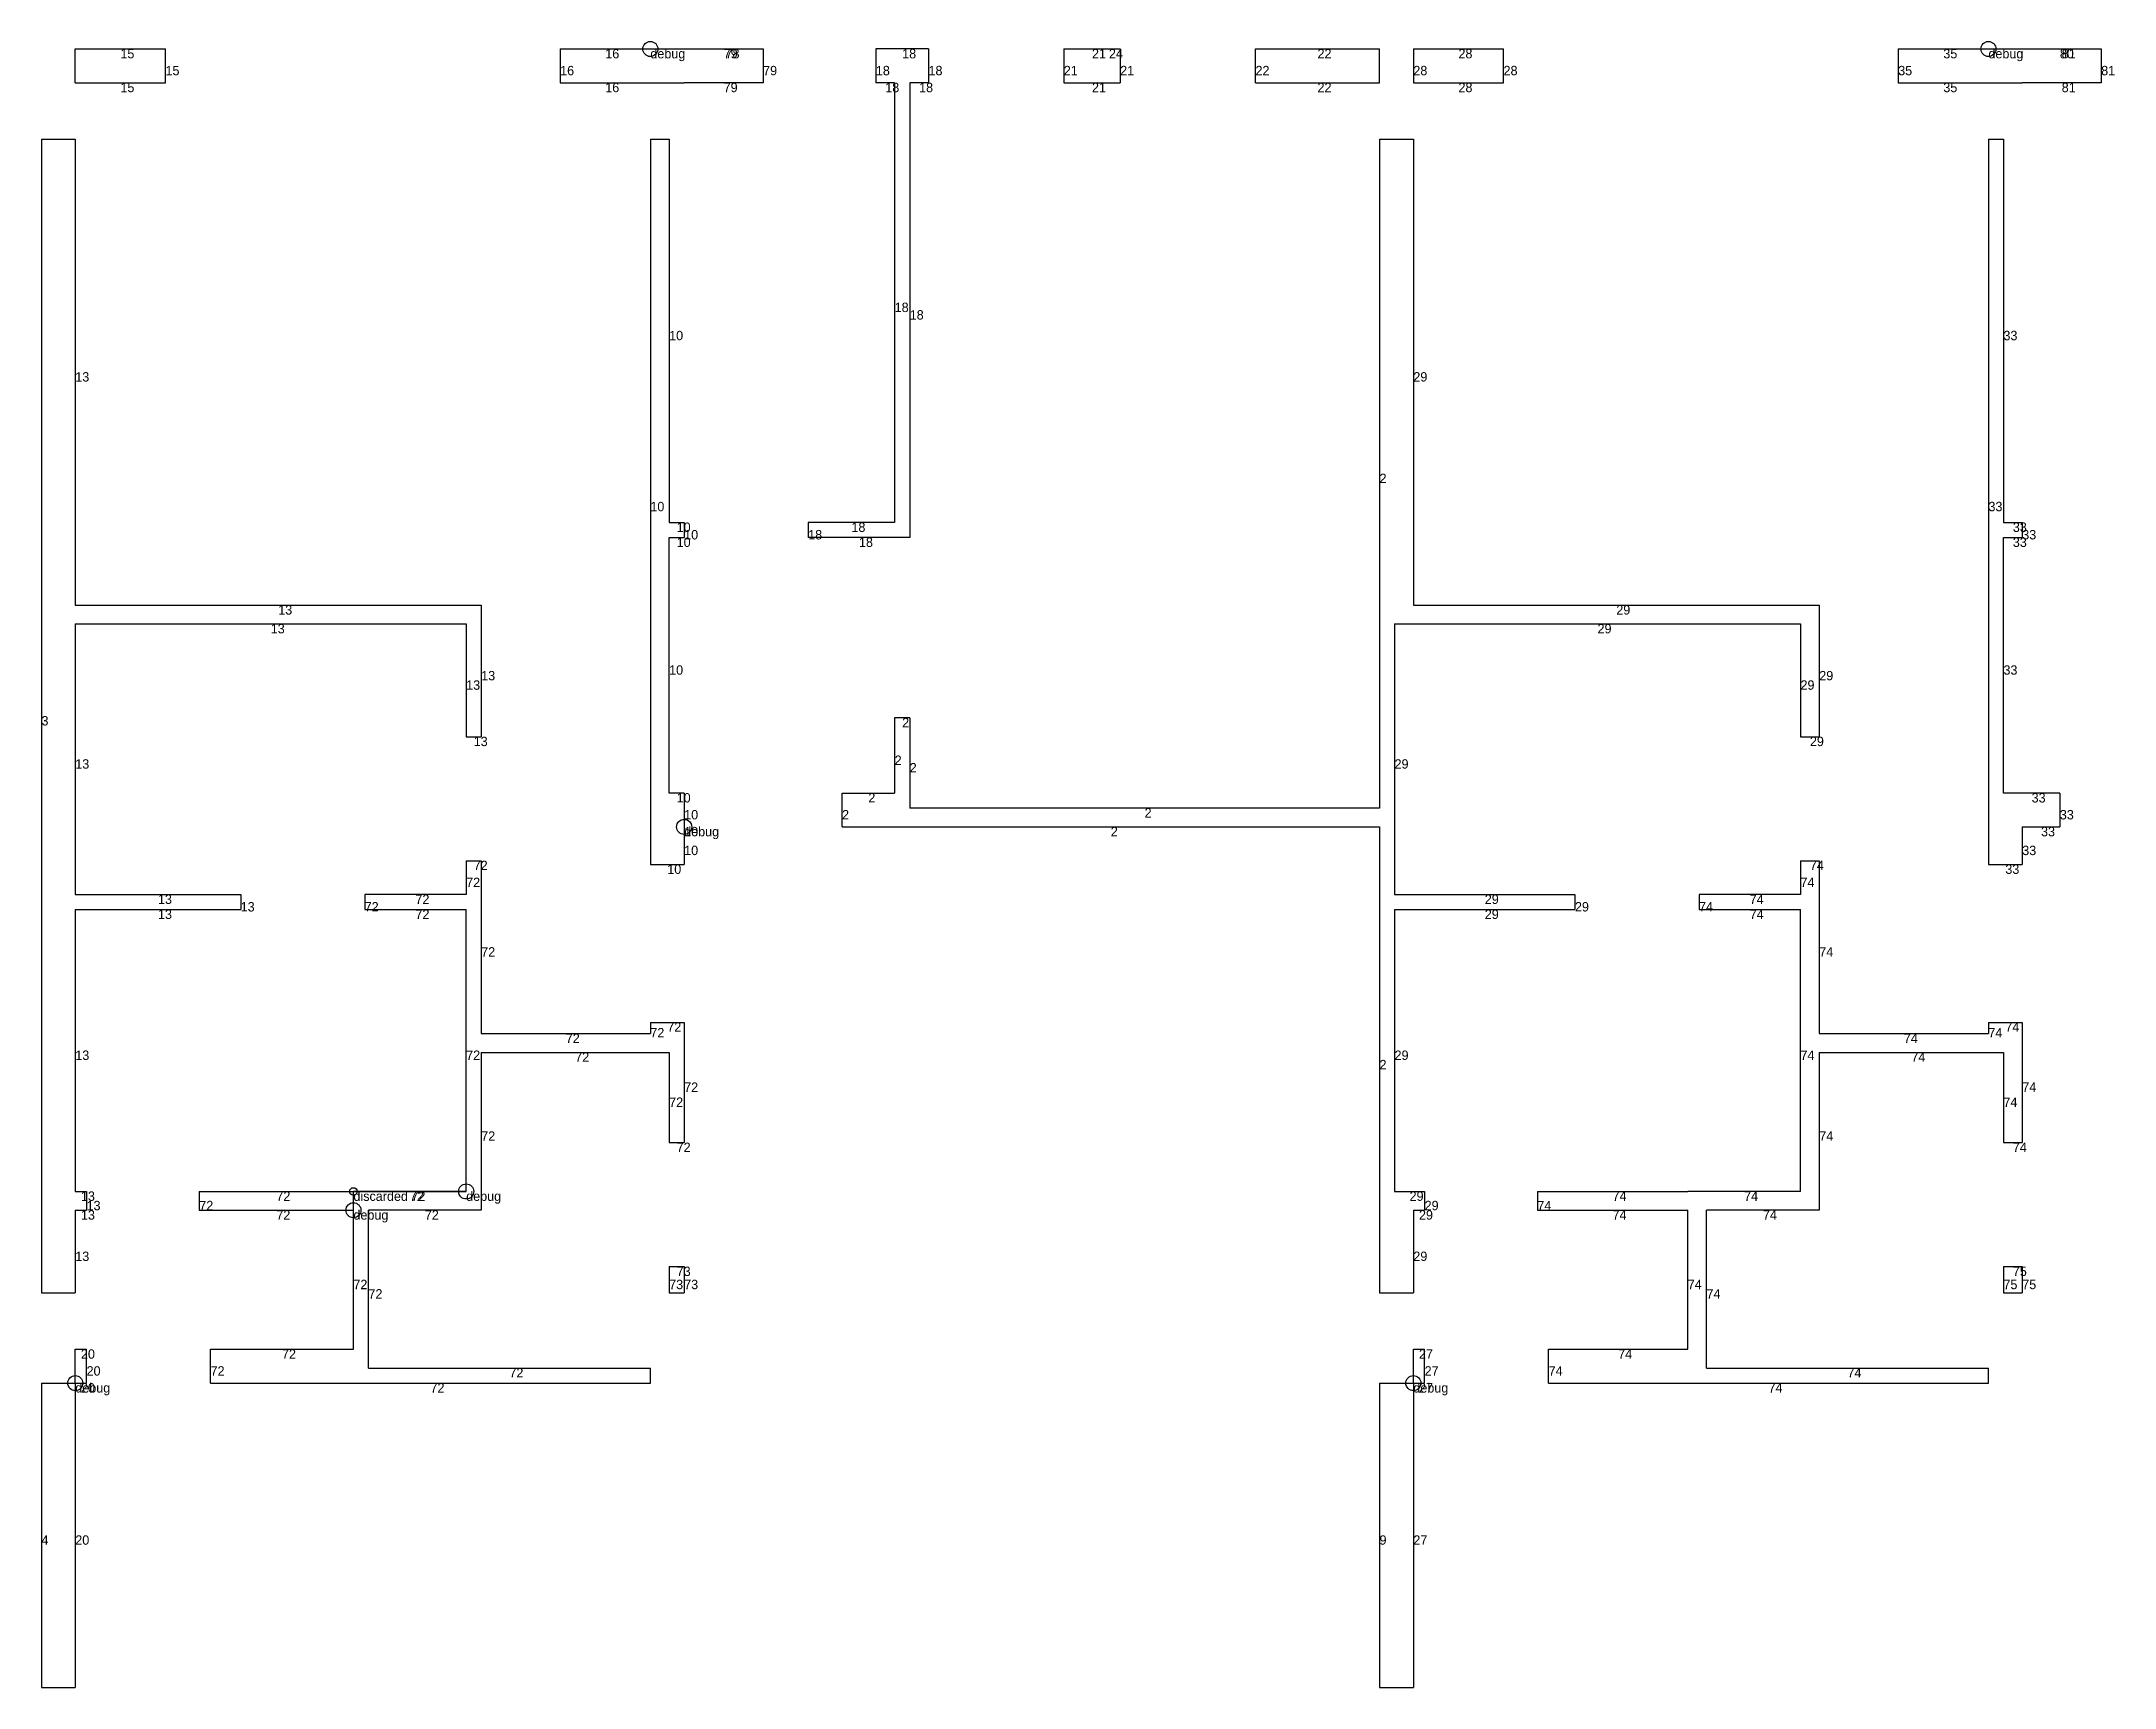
# Model space of a CAD drawing. Header units: metres. Extents: x 234 to 1679, y 437 to 1103.
# Drawn here: x 234 to 786, y 665 to 1103 of the extents above; entities that cross this region are included whole.
import ezdxf

# ---------------------------------------------------------------- set-up
doc = ezdxf.new("R2010")
doc.units = ezdxf.units.M
doc.layers.add('WALL_DEBUG', color=7, linetype='Continuous')

msp = doc.modelspace()

# ---------------------------------------------------------------- texts
at = {"layer": 'comp_debug_text', "char_height": 2.5, "attachment_point": 1}
for s, insert in [('15', (255, 1101)), ('16', (384, 1101)), ('79', (415.5, 1101)), ('78', (416, 1101)), ('18', (463, 1101)), ('21', (513.5, 1101)), ('24', (518, 1101)), ('22', (573.5, 1101)), ('28', (611, 1101)), ('35', (740, 1101)), ('80', (771, 1101)), ('81', (771.5, 1101)), ('15', (267, 1096.5)), ('16', (372, 1096.5)), ('79', (426, 1096.5)), ('18', (456, 1096.5)), ('18', (470, 1096.5)), ('21', (506, 1096.5)), ('21', (521, 1096.5)), ('22', (557, 1096.5)), ('28', (599, 1096.5)), ('28', (623, 1096.5)), ('35', (728, 1096.5)), ('81', (782, 1096.5)), ('15', (255, 1092)), ('16', (384, 1092)), ('79', (415.5, 1092)), ('18', (458.5, 1092)), ('18', (467.5, 1092)), ('21', (513.5, 1092)), ('22', (573.5, 1092)), ('28', (611, 1092)), ('35', (740, 1092)), ('81', (771.5, 1092)), ('18', (461, 1033.5)), ('18', (465, 1031.5)), ('10', (401, 1026)), ('33', (756, 1026)), ('13', (243, 1015)), ('29', (599, 1015)), ('2', (590, 988)), ('10', (396, 980.5)), ('33', (752, 980.5)), ('10', (403, 975)), ('10', (403, 971)), ('10', (405, 973)), ('18', (438, 973)), ('18', (449.5, 975)), ('18', (451.5, 971)), ('33', (758.5, 975)), ('33', (758.5, 971)), ('33', (761, 973)), ('13', (297, 953)), ('29', (653, 953)), ('13', (295, 948)), ('29', (648, 948)), ('13', (347, 933)), ('13', (351, 935.5)), ('10', (401, 937)), ('29', (702, 933)), ('29', (707, 935.5)), ('33', (756, 937)), ('3', (234, 923.5)), ('2', (463, 923)), ('13', (349, 918)), ('29', (704.5, 918)), ('13', (243, 912)), ('2', (461, 913)), ('2', (465, 911)), ('29', (594, 912)), ('10', (403, 903)), ('2', (454, 903)), ('2', (527.5, 899)), ('33', (763.5, 903)), ('10', (405, 898.5)), ('10', (405, 894)), ('2', (447, 898.5)), ('2', (518.5, 894)), ('33', (766, 894)), ('33', (771, 898.5)), ('10', (405, 889)), ('33', (761, 889)), ('72', (349, 885)), ('10', (400.5, 884)), ('74', (704.5, 885)), ('33', (756.5, 884)), ('72', (347, 880.5)), ('74', (702, 880.5)), ('13', (265, 876)), ('13', (265, 872)), ('13', (287, 874)), ('72', (320, 874)), ('72', (333.5, 876)), ('72', (333.5, 872)), ('29', (618, 876)), ('29', (618, 872)), ('29', (642, 874)), ('74', (675, 874)), ('74', (688.5, 876)), ('74', (688.5, 872)), ('72', (351, 862)), ('74', (707, 862)), ('72', (373.5, 839)), ('72', (396, 840.5)), ('72', (400.5, 842)), ('74', (729.5, 839)), ('74', (752, 840.5)), ('74', (756.5, 842)), ('13', (243, 834.5)), ('72', (347, 834.5)), ('72', (376, 834)), ('29', (594, 834.5)), ('74', (702, 834.5)), ('74', (731.5, 834)), ('2', (590, 832)), ('72', (401, 822)), ('72', (405, 826)), ('74', (756, 822)), ('74', (761, 826)), ('72', (351, 813)), ('74', (707, 813)), ('72', (403, 810)), ('74', (758.5, 810)), ('13', (244.5, 797)), ('13', (246, 794.5)), ('72', (276, 794.5)), ('72', (296.5, 797)), ('72', (332, 797)), ('29', (598, 797)), ('29', (602, 794.5)), ('74', (632, 794.5)), ('74', (652, 797)), ('74', (687, 797)), ('13', (244.5, 792)), ('72', (296.5, 792)), ('72', (336, 792)), ('29', (600.5, 792)), ('74', (652, 792)), ('74', (692, 792)), ('13', (243, 781)), ('29', (599, 781)), ('72', (317, 773.5)), ('73', (401, 773.5)), ('73', (403, 777)), ('73', (405, 773.5)), ('74', (672, 773.5)), ('75', (756, 773.5)), ('75', (758.5, 777)), ('75', (761, 773.5)), ('72', (321, 771)), ('74', (677, 771)), ('20', (244.5, 755)), ('20', (246, 750.5)), ('72', (279, 750.5)), ('72', (298, 755)), ('27', (600.5, 755)), ('27', (602, 750.5)), ('74', (635, 750.5)), ('74', (653.5, 755)), ('20', (244.5, 746)), ('72', (337.5, 746)), ('72', (358.5, 750)), ('27', (600.5, 746)), ('74', (693.5, 746)), ('74', (714.5, 750)), ('4', (234, 705.5)), ('20', (243, 705.5)), ('9', (590, 705.5)), ('27', (599, 705.5))]:
    msp.add_mtext(s, dxfattribs=dict(at, insert=insert))
at = {"layer": 'debug', "char_height": 2.5, "attachment_point": 1}
for s, insert in [('debug', (396, 1101)), ('debug', (752, 1101)), ('debug', (405, 894)), ('discarded 72', (317, 797)), ('debug', (347, 797)), ('debug', (347, 797)), ('debug', (347, 797)), ('debug', (347, 797)), ('debug', (347, 797)), ('debug', (347, 797)), ('debug', (317, 792)), ('debug', (317, 792)), ('debug', (317, 792)), ('debug', (317, 792)), ('debug', (317, 792)), ('debug', (317, 792)), ('debug', (243, 746)), ('debug', (243, 746)), ('debug', (243, 746)), ('debug', (243, 746)), ('debug', (243, 746)), ('debug', (243, 746)), ('debug', (599, 746)), ('debug', (599, 746)), ('debug', (599, 746)), ('debug', (599, 746)), ('debug', (599, 746)), ('debug', (599, 746))]:
    msp.add_mtext(s, dxfattribs=dict(at, insert=insert))

# ---------------------------------------------------------------- linework, layer by layer
at = {"layer": 'debug', "color": 2}
for centre in [(396, 1101), (752, 1101), (405, 894), (347, 797), (347, 797), (347, 797), (347, 797), (347, 797), (347, 797), (317, 792), (317, 792), (317, 792), (317, 792), (317, 792), (317, 792), (243, 746), (243, 746), (243, 746), (243, 746), (243, 746), (243, 746), (599, 746), (599, 746), (599, 746), (599, 746), (599, 746), (599, 746)]:
    msp.add_circle(centre, 2, dxfattribs=at)
at = {"layer": 'debug', "color": 4}
msp.add_circle((317, 797), 1, dxfattribs=at)
at = {"layer": 'WALL_DEBUG'}
for p, q in [((243, 1101), (267, 1101)), ((243, 1092), (243, 1101)), ((243, 1101), (267, 1101)), ((243, 1092), (243, 1101)), ((243, 1101), (267, 1101)), ((243, 1092), (243, 1101)), ((243, 1101), (267, 1101)), ((243, 1092), (243, 1101)), ((243, 1101), (267, 1101)), ((243, 1092), (243, 1101)), ((243, 1101), (267, 1101)), ((243, 1092), (243, 1101)), ((243, 1101), (267, 1101)), ((267, 1092), (267, 1101)), ((267, 1092), (267, 1101)), ((267, 1092), (267, 1101)), ((267, 1092), (267, 1101)), ((267, 1092), (267, 1101)), ((267, 1092), (267, 1101)), ((267, 1092), (267, 1101)), ((372, 1101), (396, 1101)), ((372, 1101), (372, 1092)), ((372, 1101), (396, 1101)), ((372, 1101), (372, 1092)), ((372, 1101), (396, 1101)), ((372, 1101), (372, 1092)), ((372, 1101), (396, 1101)), ((372, 1101), (372, 1092)), ((372, 1101), (396, 1101)), ((372, 1101), (372, 1092)), ((372, 1101), (396, 1101)), ((372, 1101), (372, 1092)), ((372, 1101), (396, 1101)), ((372, 1101), (372, 1092)), ((396, 1101), (405, 1101)), ((396, 1101), (405, 1101)), ((396, 1101), (405, 1101)), ((396, 1101), (405, 1101)), ((396, 1101), (405, 1101)), ((396, 1101), (405, 1101)), ((405, 1101), (426, 1101)), ((405, 1101), (426, 1101)), ((405, 1101), (426, 1101)), ((405, 1101), (426, 1101)), ((405, 1101), (426, 1101)), ((405, 1101), (426, 1101)), ((405, 1101), (426, 1101)), ((416, 1101), (416, 1101)), ((416, 1101), (416, 1101)), ((416, 1101), (416, 1101)), ((416, 1101), (416, 1101)), ((416, 1101), (416, 1101)), ((416, 1101), (416, 1101)), ((416, 1101), (416, 1101)), ((426, 1101), (426, 1092)), ((426, 1101), (426, 1092)), ((426, 1101), (426, 1092)), ((426, 1101), (426, 1092)), ((426, 1101), (426, 1092)), ((426, 1101), (426, 1092)), ((426, 1101), (426, 1092)), ((470, 1101), (456, 1101)), ((456, 1101), (456, 1092)), ((470, 1101), (456, 1101)), ((456, 1101), (456, 1092)), ((470, 1101), (456, 1101)), ((456, 1101), (456, 1092)), ((470, 1101), (456, 1101)), ((456, 1101), (456, 1092)), ((470, 1101), (456, 1101)), ((456, 1101), (456, 1092)), ((470, 1101), (456, 1101)), ((456, 1101), (456, 1092)), ((470, 1101), (456, 1101)), ((456, 1101), (456, 1092)), ((470, 1101), (470, 1092)), ((470, 1101), (470, 1092)), ((470, 1101), (470, 1092)), ((470, 1101), (470, 1092)), ((470, 1101), (470, 1092)), ((470, 1101), (470, 1092)), ((470, 1101), (470, 1092)), ((506, 1101), (506, 1092)), ((506, 1101), (521, 1101)), ((506, 1101), (506, 1092)), ((506, 1101), (521, 1101)), ((506, 1101), (506, 1092)), ((506, 1101), (521, 1101)), ((506, 1101), (506, 1092)), ((506, 1101), (521, 1101)), ((506, 1101), (506, 1092)), ((506, 1101), (521, 1101)), ((506, 1101), (506, 1092)), ((506, 1101), (521, 1101)), ((506, 1101), (506, 1092)), ((506, 1101), (521, 1101)), ((518, 1101), (518, 1101)), ((518, 1101), (518, 1101)), ((518, 1101), (518, 1101)), ((518, 1101), (518, 1101)), ((518, 1101), (518, 1101)), ((518, 1101), (518, 1101)), ((518, 1101), (518, 1101)), ((521, 1101), (521, 1092)), ((521, 1101), (521, 1092)), ((521, 1101), (521, 1092)), ((521, 1101), (521, 1092)), ((521, 1101), (521, 1092)), ((521, 1101), (521, 1092)), ((521, 1101), (521, 1092)), ((557, 1092), (557, 1101)), ((557, 1101), (590, 1101)), ((557, 1092), (557, 1101)), ((557, 1101), (590, 1101)), ((557, 1092), (557, 1101)), ((557, 1101), (590, 1101)), ((557, 1092), (557, 1101)), ((557, 1101), (590, 1101)), ((557, 1092), (557, 1101)), ((557, 1101), (590, 1101)), ((557, 1092), (557, 1101)), ((557, 1101), (590, 1101)), ((557, 1092), (557, 1101)), ((557, 1101), (590, 1101)), ((590, 1092), (590, 1101)), ((590, 1092), (590, 1101)), ((590, 1092), (590, 1101)), ((590, 1092), (590, 1101)), ((590, 1092), (590, 1101)), ((590, 1092), (590, 1101)), ((599, 1101), (599, 1092)), ((599, 1101), (623, 1101)), ((599, 1101), (599, 1092)), ((599, 1101), (623, 1101)), ((599, 1101), (599, 1092)), ((599, 1101), (623, 1101)), ((599, 1101), (599, 1092)), ((599, 1101), (623, 1101)), ((599, 1101), (599, 1092)), ((599, 1101), (623, 1101)), ((599, 1101), (599, 1092)), ((599, 1101), (623, 1101)), ((599, 1101), (599, 1092)), ((599, 1101), (623, 1101)), ((623, 1092), (623, 1101)), ((623, 1092), (623, 1101)), ((623, 1092), (623, 1101)), ((623, 1092), (623, 1101)), ((623, 1092), (623, 1101)), ((623, 1092), (623, 1101)), ((623, 1092), (623, 1101)), ((728, 1101), (752, 1101)), ((728, 1101), (728, 1092)), ((728, 1101), (752, 1101)), ((728, 1101), (728, 1092)), ((728, 1101), (752, 1101)), ((728, 1101), (728, 1092)), ((728, 1101), (752, 1101)), ((728, 1101), (728, 1092)), ((728, 1101), (752, 1101)), ((728, 1101), (728, 1092)), ((728, 1101), (752, 1101)), ((728, 1101), (728, 1092)), ((728, 1101), (752, 1101)), ((728, 1101), (728, 1092)), ((752, 1101), (761, 1101)), ((752, 1101), (761, 1101)), ((752, 1101), (761, 1101)), ((752, 1101), (761, 1101)), ((752, 1101), (761, 1101)), ((752, 1101), (761, 1101)), ((761, 1101), (782, 1101)), ((761, 1101), (782, 1101)), ((761, 1101), (782, 1101)), ((761, 1101), (782, 1101)), ((761, 1101), (782, 1101)), ((761, 1101), (782, 1101)), ((761, 1101), (782, 1101)), ((771, 1101), (771, 1101)), ((771, 1101), (771, 1101)), ((771, 1101), (771, 1101)), ((771, 1101), (771, 1101)), ((771, 1101), (771, 1101)), ((771, 1101), (771, 1101)), ((771, 1101), (771, 1101)), ((782, 1101), (782, 1092)), ((782, 1101), (782, 1092)), ((782, 1101), (782, 1092)), ((782, 1101), (782, 1092)), ((782, 1101), (782, 1092)), ((782, 1101), (782, 1092)), ((782, 1101), (782, 1092)), ((243, 1092), (267, 1092)), ((243, 1092), (267, 1092)), ((243, 1092), (267, 1092)), ((243, 1092), (267, 1092)), ((243, 1092), (267, 1092)), ((243, 1092), (267, 1092)), ((243, 1092), (267, 1092)), ((372, 1092), (396, 1092)), ((372, 1092), (396, 1092)), ((372, 1092), (396, 1092)), ((372, 1092), (396, 1092)), ((372, 1092), (396, 1092)), ((372, 1092), (396, 1092)), ((372, 1092), (396, 1092)), ((396, 1092), (405, 1092)), ((396, 1092), (405, 1092)), ((396, 1092), (405, 1092)), ((396, 1092), (405, 1092)), ((396, 1092), (405, 1092)), ((396, 1092), (405, 1092)), ((426, 1092), (405, 1092)), ((426, 1092), (405, 1092)), ((426, 1092), (405, 1092)), ((426, 1092), (405, 1092)), ((426, 1092), (405, 1092)), ((426, 1092), (405, 1092)), ((426, 1092), (405, 1092)), ((461, 1092), (456, 1092)), ((461, 1092), (456, 1092)), ((461, 1092), (456, 1092)), ((461, 1092), (456, 1092)), ((461, 1092), (456, 1092)), ((461, 1092), (456, 1092)), ((461, 1092), (456, 1092)), ((461, 1092), (461, 975)), ((461, 1092), (461, 975)), ((461, 1092), (461, 975)), ((461, 1092), (461, 975)), ((461, 1092), (461, 975)), ((461, 1092), (461, 975)), ((461, 1092), (461, 975)), ((470, 1092), (465, 1092)), ((465, 1092), (465, 971)), ((470, 1092), (465, 1092)), ((465, 1092), (465, 971)), ((470, 1092), (465, 1092)), ((465, 1092), (465, 971)), ((470, 1092), (465, 1092)), ((465, 1092), (465, 971)), ((470, 1092), (465, 1092)), ((465, 1092), (465, 971)), ((470, 1092), (465, 1092)), ((465, 1092), (465, 971)), ((470, 1092), (465, 1092)), ((465, 1092), (465, 971)), ((506, 1092), (521, 1092)), ((506, 1092), (521, 1092)), ((506, 1092), (521, 1092)), ((506, 1092), (521, 1092)), ((506, 1092), (521, 1092)), ((506, 1092), (521, 1092)), ((506, 1092), (521, 1092)), ((557, 1092), (590, 1092)), ((557, 1092), (590, 1092)), ((557, 1092), (590, 1092)), ((557, 1092), (590, 1092)), ((557, 1092), (590, 1092)), ((557, 1092), (590, 1092)), ((557, 1092), (590, 1092)), ((599, 1092), (623, 1092)), ((599, 1092), (623, 1092)), ((599, 1092), (623, 1092)), ((599, 1092), (623, 1092)), ((599, 1092), (623, 1092)), ((599, 1092), (623, 1092)), ((599, 1092), (623, 1092)), ((728, 1092), (752, 1092)), ((728, 1092), (752, 1092)), ((728, 1092), (752, 1092)), ((728, 1092), (752, 1092)), ((728, 1092), (752, 1092)), ((728, 1092), (752, 1092)), ((728, 1092), (752, 1092)), ((752, 1092), (761, 1092)), ((752, 1092), (761, 1092)), ((752, 1092), (761, 1092)), ((752, 1092), (761, 1092)), ((752, 1092), (761, 1092)), ((752, 1092), (761, 1092)), ((782, 1092), (761, 1092)), ((782, 1092), (761, 1092)), ((782, 1092), (761, 1092)), ((782, 1092), (761, 1092)), ((782, 1092), (761, 1092)), ((782, 1092), (761, 1092)), ((782, 1092), (761, 1092)), ((234, 1077), (234, 770)), ((234, 1077), (234, 770)), ((234, 1077), (243, 1077)), ((234, 1077), (234, 770)), ((234, 1077), (243, 1077)), ((234, 1077), (234, 770)), ((234, 1077), (243, 1077)), ((234, 1077), (234, 770)), ((234, 1077), (243, 1077)), ((234, 1077), (234, 770)), ((234, 1077), (243, 1077)), ((234, 1077), (234, 770)), ((234, 1077), (243, 1077)), ((243, 1077), (243, 953)), ((243, 1077), (243, 953)), ((243, 1077), (243, 953)), ((243, 1077), (243, 953)), ((243, 1077), (243, 953)), ((243, 1077), (243, 953)), ((243, 1077), (243, 953)), ((396, 1077), (396, 884)), ((396, 1077), (396, 884)), ((396, 1077), (401, 1077)), ((396, 1077), (396, 884)), ((396, 1077), (401, 1077)), ((396, 1077), (396, 884)), ((396, 1077), (401, 1077)), ((396, 1077), (396, 884)), ((396, 1077), (401, 1077)), ((396, 1077), (396, 884)), ((396, 1077), (401, 1077)), ((396, 1077), (396, 884)), ((396, 1077), (401, 1077)), ((401, 1077), (401, 975)), ((401, 1077), (401, 975)), ((401, 1077), (401, 975)), ((401, 1077), (401, 975)), ((401, 1077), (401, 975)), ((401, 1077), (401, 975)), ((401, 1077), (401, 975)), ((590, 1077), (590, 899)), ((590, 1077), (590, 899)), ((590, 1077), (599, 1077)), ((590, 1077), (590, 899)), ((590, 1077), (599, 1077)), ((590, 1077), (590, 899)), ((590, 1077), (599, 1077)), ((590, 1077), (590, 899)), ((590, 1077), (599, 1077)), ((590, 1077), (590, 899)), ((590, 1077), (599, 1077)), ((590, 1077), (590, 899)), ((590, 1077), (599, 1077)), ((599, 1077), (599, 953)), ((599, 1077), (599, 953)), ((599, 1077), (599, 953)), ((599, 1077), (599, 953)), ((599, 1077), (599, 953)), ((599, 1077), (599, 953)), ((599, 1077), (599, 953)), ((752, 1077), (752, 884)), ((752, 1077), (752, 884)), ((752, 1077), (756, 1077)), ((752, 1077), (752, 884)), ((752, 1077), (756, 1077)), ((752, 1077), (752, 884)), ((752, 1077), (756, 1077)), ((752, 1077), (752, 884)), ((752, 1077), (756, 1077)), ((752, 1077), (752, 884)), ((752, 1077), (756, 1077)), ((752, 1077), (752, 884)), ((752, 1077), (756, 1077)), ((756, 1077), (756, 975)), ((756, 1077), (756, 975)), ((756, 1077), (756, 975)), ((756, 1077), (756, 975)), ((756, 1077), (756, 975)), ((756, 1077), (756, 975)), ((756, 1077), (756, 975)), ((401, 975), (405, 975)), ((401, 975), (405, 975)), ((401, 975), (405, 975)), ((401, 975), (405, 975)), ((401, 975), (405, 975)), ((401, 975), (405, 975)), ((401, 975), (405, 975)), ((401, 903), (401, 971)), ((401, 971), (405, 971)), ((401, 903), (401, 971)), ((401, 971), (405, 971)), ((401, 903), (401, 971)), ((401, 971), (405, 971)), ((401, 903), (401, 971)), ((401, 971), (405, 971)), ((401, 903), (401, 971)), ((401, 971), (405, 971)), ((401, 903), (401, 971)), ((401, 971), (405, 971)), ((401, 903), (401, 971)), ((401, 971), (405, 971)), ((405, 975), (405, 971)), ((405, 975), (405, 971)), ((405, 975), (405, 971)), ((405, 975), (405, 971)), ((405, 975), (405, 971)), ((405, 975), (405, 971)), ((405, 975), (405, 971)), ((461, 975), (438, 975)), ((438, 975), (438, 971)), ((461, 975), (438, 975)), ((438, 975), (438, 971)), ((461, 975), (438, 975)), ((438, 975), (438, 971)), ((461, 975), (438, 975)), ((438, 975), (438, 971)), ((461, 975), (438, 975)), ((438, 975), (438, 971)), ((461, 975), (438, 975)), ((438, 975), (438, 971)), ((461, 975), (438, 975)), ((438, 975), (438, 971)), ((465, 971), (438, 971)), ((465, 971), (438, 971)), ((465, 971), (438, 971)), ((465, 971), (438, 971)), ((465, 971), (438, 971)), ((465, 971), (438, 971)), ((465, 971), (438, 971)), ((756, 975), (761, 975)), ((756, 975), (761, 975)), ((756, 975), (761, 975)), ((756, 975), (761, 975)), ((756, 975), (761, 975)), ((756, 975), (761, 975)), ((756, 975), (761, 975)), ((756, 903), (756, 971)), ((756, 971), (761, 971)), ((756, 903), (756, 971)), ((756, 971), (761, 971)), ((756, 903), (756, 971)), ((756, 971), (761, 971)), ((756, 903), (756, 971)), ((756, 971), (761, 971)), ((756, 903), (756, 971)), ((756, 971), (761, 971)), ((756, 903), (756, 971)), ((756, 971), (761, 971)), ((756, 903), (756, 971)), ((756, 971), (761, 971)), ((761, 975), (761, 971)), ((761, 975), (761, 971)), ((761, 975), (761, 971)), ((761, 975), (761, 971)), ((761, 975), (761, 971)), ((761, 975), (761, 971)), ((761, 975), (761, 971)), ((243, 953), (351, 953)), ((243, 953), (351, 953)), ((243, 953), (351, 953)), ((243, 953), (351, 953)), ((243, 953), (351, 953)), ((243, 953), (351, 953)), ((243, 953), (351, 953)), ((351, 953), (351, 918)), ((351, 953), (351, 918)), ((351, 953), (351, 918)), ((351, 953), (351, 918)), ((351, 953), (351, 918)), ((351, 953), (351, 918)), ((351, 953), (351, 918)), ((599, 953), (707, 953)), ((599, 953), (707, 953)), ((599, 953), (707, 953)), ((599, 953), (707, 953)), ((599, 953), (707, 953)), ((599, 953), (707, 953)), ((599, 953), (707, 953)), ((707, 953), (707, 918)), ((707, 953), (707, 918)), ((707, 953), (707, 918)), ((707, 953), (707, 918)), ((707, 953), (707, 918)), ((707, 953), (707, 918)), ((707, 953), (707, 918)), ((243, 948), (243, 876)), ((243, 948), (347, 948)), ((243, 948), (243, 876)), ((243, 948), (347, 948)), ((243, 948), (243, 876)), ((243, 948), (347, 948)), ((243, 948), (243, 876)), ((243, 948), (347, 948)), ((243, 948), (243, 876)), ((243, 948), (347, 948)), ((243, 948), (243, 876)), ((243, 948), (347, 948)), ((243, 948), (243, 876)), ((243, 948), (347, 948)), ((347, 948), (347, 918)), ((347, 948), (347, 918)), ((347, 948), (347, 918)), ((347, 948), (347, 918)), ((347, 948), (347, 918)), ((347, 948), (347, 918)), ((347, 948), (347, 918)), ((594, 948), (594, 876)), ((594, 948), (702, 948)), ((594, 948), (594, 876)), ((594, 948), (702, 948)), ((594, 948), (594, 876)), ((594, 948), (702, 948)), ((594, 948), (594, 876)), ((594, 948), (702, 948)), ((594, 948), (594, 876)), ((594, 948), (702, 948)), ((594, 948), (594, 876)), ((594, 948), (702, 948)), ((594, 948), (594, 876)), ((594, 948), (702, 948)), ((702, 948), (702, 918)), ((702, 948), (702, 918)), ((702, 948), (702, 918)), ((702, 948), (702, 918)), ((702, 948), (702, 918)), ((702, 948), (702, 918)), ((702, 948), (702, 918)), ((465, 923), (461, 923)), ((461, 923), (461, 903)), ((465, 923), (461, 923)), ((461, 923), (461, 903)), ((465, 923), (461, 923)), ((461, 923), (461, 903)), ((465, 923), (461, 923)), ((461, 923), (461, 903)), ((465, 923), (461, 923)), ((461, 923), (461, 903)), ((465, 923), (461, 923)), ((461, 923), (461, 903)), ((465, 923), (461, 923)), ((461, 923), (461, 903)), ((465, 923), (465, 899)), ((465, 923), (465, 899)), ((465, 923), (465, 899)), ((465, 923), (465, 899)), ((465, 923), (465, 899)), ((465, 923), (465, 899)), ((465, 923), (465, 899)), ((347, 918), (351, 918)), ((347, 918), (351, 918)), ((347, 918), (351, 918)), ((347, 918), (351, 918)), ((347, 918), (351, 918)), ((347, 918), (351, 918)), ((347, 918), (351, 918)), ((702, 918), (707, 918)), ((702, 918), (707, 918)), ((702, 918), (707, 918)), ((702, 918), (707, 918)), ((702, 918), (707, 918)), ((702, 918), (707, 918)), ((702, 918), (707, 918)), ((405, 903), (401, 903)), ((405, 903), (401, 903)), ((405, 903), (401, 903)), ((405, 903), (401, 903)), ((405, 903), (401, 903)), ((405, 903), (401, 903)), ((405, 903), (401, 903)), ((405, 903), (405, 894)), ((405, 903), (405, 894)), ((405, 903), (405, 894)), ((405, 903), (405, 894)), ((405, 903), (405, 894)), ((405, 903), (405, 894)), ((405, 903), (405, 894)), ((447, 894), (447, 903)), ((447, 903), (461, 903)), ((447, 894), (447, 903)), ((447, 903), (461, 903)), ((447, 894), (447, 903)), ((447, 903), (461, 903)), ((447, 894), (447, 903)), ((447, 903), (461, 903)), ((447, 894), (447, 903)), ((447, 903), (461, 903)), ((447, 894), (447, 903)), ((447, 903), (461, 903)), ((447, 894), (447, 903)), ((447, 903), (461, 903)), ((771, 903), (756, 903)), ((771, 903), (756, 903)), ((771, 903), (756, 903)), ((771, 903), (756, 903)), ((771, 903), (756, 903)), ((771, 903), (756, 903)), ((771, 903), (756, 903)), ((771, 903), (771, 894)), ((771, 903), (771, 894)), ((771, 903), (771, 894)), ((771, 903), (771, 894)), ((771, 903), (771, 894)), ((771, 903), (771, 894)), ((771, 903), (771, 894)), ((405, 894), (405, 894)), ((405, 894), (405, 884)), ((405, 894), (405, 884)), ((405, 894), (405, 884)), ((405, 894), (405, 884)), ((405, 894), (405, 884)), ((405, 894), (405, 884)), ((405, 894), (405, 884)), ((447, 894), (590, 894)), ((447, 894), (590, 894)), ((447, 894), (590, 894)), ((447, 894), (590, 894)), ((447, 894), (590, 894)), ((447, 894), (590, 894)), ((447, 894), (590, 894)), ((590, 899), (465, 899)), ((590, 899), (465, 899)), ((590, 899), (465, 899)), ((590, 899), (465, 899)), ((590, 899), (465, 899)), ((590, 899), (465, 899)), ((590, 899), (465, 899)), ((590, 894), (590, 770)), ((590, 894), (590, 770)), ((590, 894), (590, 770)), ((590, 894), (590, 770)), ((590, 894), (590, 770)), ((590, 894), (590, 770)), ((590, 894), (590, 770)), ((761, 894), (771, 894)), ((761, 894), (761, 884)), ((761, 894), (771, 894)), ((761, 894), (761, 884)), ((761, 894), (771, 894)), ((761, 894), (761, 884)), ((761, 894), (771, 894)), ((761, 894), (761, 884)), ((761, 894), (771, 894)), ((761, 894), (761, 884)), ((761, 894), (771, 894)), ((761, 894), (761, 884)), ((761, 894), (771, 894)), ((761, 894), (761, 884)), ((347, 885), (347, 876)), ((347, 885), (351, 885)), ((347, 885), (347, 876)), ((347, 885), (351, 885)), ((347, 885), (347, 876)), ((347, 885), (351, 885)), ((347, 885), (347, 876)), ((347, 885), (351, 885)), ((347, 885), (347, 876)), ((347, 885), (351, 885)), ((347, 885), (347, 876)), ((347, 885), (351, 885)), ((347, 885), (347, 876)), ((347, 885), (351, 885)), ((351, 885), (351, 839)), ((351, 885), (351, 839)), ((351, 885), (351, 839)), ((351, 885), (351, 839)), ((351, 885), (351, 839)), ((351, 885), (351, 839)), ((351, 885), (351, 839)), ((396, 884), (405, 884)), ((396, 884), (405, 884)), ((396, 884), (405, 884)), ((396, 884), (405, 884)), ((396, 884), (405, 884)), ((396, 884), (405, 884)), ((396, 884), (405, 884)), ((702, 885), (702, 876)), ((702, 885), (707, 885)), ((702, 885), (702, 876)), ((702, 885), (707, 885)), ((702, 885), (702, 876)), ((702, 885), (707, 885)), ((702, 885), (702, 876)), ((702, 885), (707, 885)), ((702, 885), (702, 876)), ((702, 885), (707, 885)), ((702, 885), (702, 876)), ((702, 885), (707, 885)), ((702, 885), (702, 876)), ((702, 885), (707, 885)), ((707, 885), (707, 839)), ((707, 885), (707, 839)), ((707, 885), (707, 839)), ((707, 885), (707, 839)), ((707, 885), (707, 839)), ((707, 885), (707, 839)), ((707, 885), (707, 839)), ((752, 884), (761, 884)), ((752, 884), (761, 884)), ((752, 884), (761, 884)), ((752, 884), (761, 884)), ((752, 884), (761, 884)), ((752, 884), (761, 884)), ((752, 884), (761, 884)), ((243, 876), (287, 876)), ((243, 876), (287, 876)), ((243, 876), (287, 876)), ((243, 876), (287, 876)), ((243, 876), (287, 876)), ((243, 876), (287, 876)), ((243, 876), (287, 876)), ((243, 872), (287, 872)), ((243, 872), (243, 797)), ((243, 872), (287, 872)), ((243, 872), (243, 797)), ((243, 872), (287, 872)), ((243, 872), (243, 797)), ((243, 872), (287, 872)), ((243, 872), (243, 797)), ((243, 872), (287, 872)), ((243, 872), (243, 797)), ((243, 872), (287, 872)), ((243, 872), (243, 797)), ((243, 872), (287, 872)), ((243, 872), (243, 797)), ((287, 876), (287, 872)), ((287, 876), (287, 872)), ((287, 876), (287, 872)), ((287, 876), (287, 872)), ((287, 876), (287, 872)), ((287, 876), (287, 872)), ((287, 876), (287, 872)), ((347, 876), (320, 876)), ((320, 876), (320, 872)), ((347, 876), (320, 876)), ((320, 876), (320, 872)), ((347, 876), (320, 876)), ((320, 876), (320, 872)), ((347, 876), (320, 876)), ((320, 876), (320, 872)), ((347, 876), (320, 876)), ((320, 876), (320, 872)), ((347, 876), (320, 876)), ((320, 876), (320, 872)), ((347, 876), (320, 876)), ((320, 876), (320, 872)), ((320, 872), (347, 872)), ((320, 872), (347, 872)), ((320, 872), (347, 872)), ((320, 872), (347, 872)), ((320, 872), (347, 872)), ((320, 872), (347, 872)), ((320, 872), (347, 872)), ((347, 797), (347, 872)), ((347, 797), (347, 872)), ((347, 797), (347, 872)), ((347, 797), (347, 872)), ((347, 797), (347, 872)), ((347, 797), (347, 872)), ((347, 797), (347, 872)), ((594, 876), (642, 876)), ((594, 876), (642, 876)), ((594, 876), (642, 876)), ((594, 876), (642, 876)), ((594, 876), (642, 876)), ((594, 876), (642, 876)), ((594, 876), (642, 876)), ((594, 872), (642, 872)), ((594, 872), (594, 797)), ((594, 872), (642, 872)), ((594, 872), (594, 797)), ((594, 872), (642, 872)), ((594, 872), (594, 797)), ((594, 872), (642, 872)), ((594, 872), (594, 797)), ((594, 872), (642, 872)), ((594, 872), (594, 797)), ((594, 872), (642, 872)), ((594, 872), (594, 797)), ((594, 872), (642, 872)), ((594, 872), (594, 797)), ((642, 876), (642, 872)), ((642, 876), (642, 872)), ((642, 876), (642, 872)), ((642, 876), (642, 872)), ((642, 876), (642, 872)), ((642, 876), (642, 872)), ((642, 876), (642, 872)), ((702, 876), (675, 876)), ((675, 876), (675, 872)), ((702, 876), (675, 876)), ((675, 876), (675, 872)), ((702, 876), (675, 876)), ((675, 876), (675, 872)), ((702, 876), (675, 876)), ((675, 876), (675, 872)), ((702, 876), (675, 876)), ((675, 876), (675, 872)), ((702, 876), (675, 876)), ((675, 876), (675, 872)), ((702, 876), (675, 876)), ((675, 876), (675, 872)), ((675, 872), (702, 872)), ((675, 872), (702, 872)), ((675, 872), (702, 872)), ((675, 872), (702, 872)), ((675, 872), (702, 872)), ((675, 872), (702, 872)), ((675, 872), (702, 872)), ((702, 797), (702, 872)), ((702, 797), (702, 872)), ((702, 797), (702, 872)), ((702, 797), (702, 872)), ((702, 797), (702, 872)), ((702, 797), (702, 872)), ((702, 797), (702, 872)), ((351, 839), (396, 839)), ((351, 839), (396, 839)), ((351, 839), (396, 839)), ((351, 839), (396, 839)), ((351, 839), (396, 839)), ((351, 839), (396, 839)), ((351, 839), (396, 839)), ((396, 842), (396, 839)), ((396, 842), (405, 842)), ((396, 842), (396, 839)), ((396, 842), (405, 842)), ((396, 842), (396, 839)), ((396, 842), (405, 842)), ((396, 842), (396, 839)), ((396, 842), (405, 842)), ((396, 842), (396, 839)), ((396, 842), (405, 842)), ((396, 842), (396, 839)), ((396, 842), (405, 842)), ((396, 842), (396, 839)), ((396, 842), (405, 842)), ((405, 842), (405, 810)), ((405, 842), (405, 810)), ((405, 842), (405, 810)), ((405, 842), (405, 810)), ((405, 842), (405, 810)), ((405, 842), (405, 810)), ((405, 842), (405, 810)), ((707, 839), (752, 839)), ((707, 839), (752, 839)), ((707, 839), (752, 839)), ((707, 839), (752, 839)), ((707, 839), (752, 839)), ((707, 839), (752, 839)), ((707, 839), (752, 839)), ((752, 842), (752, 839)), ((752, 842), (761, 842)), ((752, 842), (752, 839)), ((752, 842), (761, 842)), ((752, 842), (752, 839)), ((752, 842), (761, 842)), ((752, 842), (752, 839)), ((752, 842), (761, 842)), ((752, 842), (752, 839)), ((752, 842), (761, 842)), ((752, 842), (752, 839)), ((752, 842), (761, 842)), ((752, 842), (752, 839)), ((752, 842), (761, 842)), ((761, 842), (761, 810)), ((761, 842), (761, 810)), ((761, 842), (761, 810)), ((761, 842), (761, 810)), ((761, 842), (761, 810)), ((761, 842), (761, 810)), ((761, 842), (761, 810)), ((351, 834), (351, 792)), ((351, 834), (401, 834)), ((351, 834), (351, 792)), ((351, 834), (401, 834)), ((351, 834), (351, 792)), ((351, 834), (401, 834)), ((351, 834), (351, 792)), ((351, 834), (401, 834)), ((351, 834), (351, 792)), ((351, 834), (401, 834)), ((351, 834), (351, 792)), ((351, 834), (401, 834)), ((351, 834), (351, 792)), ((351, 834), (401, 834)), ((401, 834), (401, 810)), ((401, 834), (401, 810)), ((401, 834), (401, 810)), ((401, 834), (401, 810)), ((401, 834), (401, 810)), ((401, 834), (401, 810)), ((401, 834), (401, 810)), ((707, 834), (707, 792)), ((707, 834), (756, 834)), ((707, 834), (707, 792)), ((707, 834), (756, 834)), ((707, 834), (707, 792)), ((707, 834), (756, 834)), ((707, 834), (707, 792)), ((707, 834), (756, 834)), ((707, 834), (707, 792)), ((707, 834), (756, 834)), ((707, 834), (707, 792)), ((707, 834), (756, 834)), ((707, 834), (707, 792)), ((707, 834), (756, 834)), ((756, 834), (756, 810)), ((756, 834), (756, 810)), ((756, 834), (756, 810)), ((756, 834), (756, 810)), ((756, 834), (756, 810)), ((756, 834), (756, 810)), ((756, 834), (756, 810)), ((401, 810), (405, 810)), ((401, 810), (405, 810)), ((401, 810), (405, 810)), ((401, 810), (405, 810)), ((401, 810), (405, 810)), ((401, 810), (405, 810)), ((401, 810), (405, 810)), ((756, 810), (761, 810)), ((756, 810), (761, 810)), ((756, 810), (761, 810)), ((756, 810), (761, 810)), ((756, 810), (761, 810)), ((756, 810), (761, 810)), ((756, 810), (761, 810)), ((243, 797), (246, 797)), ((243, 797), (246, 797)), ((243, 797), (246, 797)), ((243, 797), (246, 797)), ((243, 797), (246, 797)), ((243, 797), (246, 797)), ((243, 797), (246, 797)), ((246, 797), (246, 792)), ((246, 797), (246, 792)), ((246, 797), (246, 792)), ((246, 797), (246, 792)), ((246, 797), (246, 792)), ((246, 797), (246, 792)), ((246, 797), (246, 792)), ((276, 797), (276, 792)), ((276, 797), (347, 797)), ((276, 797), (276, 792)), ((276, 797), (347, 797)), ((276, 797), (276, 792)), ((276, 797), (347, 797)), ((276, 797), (276, 792)), ((276, 797), (347, 797)), ((276, 797), (276, 792)), ((276, 797), (347, 797)), ((276, 797), (276, 792)), ((276, 797), (347, 797)), ((276, 797), (276, 792)), ((276, 797), (347, 797)), ((347, 797), (317, 797)), ((347, 797), (317, 797)), ((317, 792), (317, 797)), ((347, 797), (317, 797)), ((317, 792), (317, 797)), ((347, 797), (317, 797)), ((317, 792), (317, 797)), ((347, 797), (317, 797)), ((317, 792), (317, 797)), ((347, 797), (317, 797)), ((317, 792), (317, 797)), ((347, 797), (317, 797)), ((317, 792), (317, 797)), ((594, 797), (602, 797)), ((594, 797), (602, 797)), ((594, 797), (602, 797)), ((594, 797), (602, 797)), ((594, 797), (602, 797)), ((594, 797), (602, 797)), ((594, 797), (602, 797)), ((602, 797), (602, 792)), ((602, 797), (602, 792)), ((602, 797), (602, 792)), ((602, 797), (602, 792)), ((602, 797), (602, 792)), ((602, 797), (602, 792)), ((602, 797), (602, 792)), ((632, 797), (672, 797)), ((632, 797), (632, 792)), ((632, 797), (672, 797)), ((632, 797), (632, 792)), ((632, 797), (672, 797)), ((632, 797), (632, 792)), ((632, 797), (672, 797)), ((632, 797), (632, 792)), ((632, 797), (672, 797)), ((632, 797), (632, 792)), ((632, 797), (672, 797)), ((632, 797), (632, 792)), ((632, 797), (672, 797)), ((632, 797), (632, 792)), ((702, 797), (672, 797)), ((702, 797), (672, 797)), ((702, 797), (672, 797)), ((702, 797), (672, 797)), ((702, 797), (672, 797)), ((702, 797), (672, 797)), ((702, 797), (672, 797)), ((243, 792), (246, 792)), ((243, 792), (243, 770)), ((243, 792), (246, 792)), ((243, 792), (243, 770)), ((243, 792), (246, 792)), ((243, 792), (243, 770)), ((243, 792), (246, 792)), ((243, 792), (243, 770)), ((243, 792), (246, 792)), ((243, 792), (243, 770)), ((243, 792), (246, 792)), ((243, 792), (243, 770)), ((243, 792), (246, 792)), ((243, 792), (243, 770)), ((276, 792), (317, 792)), ((276, 792), (317, 792)), ((276, 792), (317, 792)), ((276, 792), (317, 792)), ((276, 792), (317, 792)), ((276, 792), (317, 792)), ((276, 792), (317, 792)), ((317, 755), (317, 792)), ((317, 755), (317, 792)), ((317, 755), (317, 792)), ((317, 755), (317, 792)), ((317, 755), (317, 792)), ((317, 755), (317, 792)), ((317, 755), (317, 792)), ((351, 792), (321, 792)), ((321, 750), (321, 792)), ((351, 792), (321, 792)), ((321, 750), (321, 792)), ((351, 792), (321, 792)), ((321, 750), (321, 792)), ((351, 792), (321, 792)), ((321, 750), (321, 792)), ((351, 792), (321, 792)), ((321, 750), (321, 792)), ((351, 792), (321, 792)), ((321, 750), (321, 792)), ((351, 792), (321, 792)), ((321, 750), (321, 792)), ((599, 792), (602, 792)), ((599, 792), (599, 770)), ((599, 792), (602, 792)), ((599, 792), (599, 770)), ((599, 792), (602, 792)), ((599, 792), (599, 770)), ((599, 792), (602, 792)), ((599, 792), (599, 770)), ((599, 792), (602, 792)), ((599, 792), (599, 770)), ((599, 792), (602, 792)), ((599, 792), (599, 770)), ((599, 792), (602, 792)), ((599, 792), (599, 770)), ((632, 792), (672, 792)), ((632, 792), (672, 792)), ((632, 792), (672, 792)), ((632, 792), (672, 792)), ((632, 792), (672, 792)), ((632, 792), (672, 792)), ((632, 792), (672, 792)), ((672, 755), (672, 792)), ((672, 755), (672, 792)), ((672, 755), (672, 792)), ((672, 755), (672, 792)), ((672, 755), (672, 792)), ((672, 755), (672, 792)), ((672, 755), (672, 792)), ((707, 792), (677, 792)), ((677, 750), (677, 792)), ((707, 792), (677, 792)), ((677, 750), (677, 792)), ((707, 792), (677, 792)), ((677, 750), (677, 792)), ((707, 792), (677, 792)), ((677, 750), (677, 792)), ((707, 792), (677, 792)), ((677, 750), (677, 792)), ((707, 792), (677, 792)), ((677, 750), (677, 792)), ((707, 792), (677, 792)), ((677, 750), (677, 792)), ((401, 777), (401, 770)), ((401, 777), (405, 777)), ((401, 777), (401, 770)), ((401, 777), (405, 777)), ((401, 777), (401, 770)), ((401, 777), (405, 777)), ((401, 777), (401, 770)), ((401, 777), (405, 777)), ((401, 777), (401, 770)), ((401, 777), (405, 777)), ((401, 777), (401, 770)), ((401, 777), (405, 777)), ((401, 777), (401, 770)), ((401, 777), (405, 777)), ((405, 777), (405, 770)), ((405, 777), (405, 770)), ((405, 777), (405, 770)), ((405, 777), (405, 770)), ((405, 777), (405, 770)), ((405, 777), (405, 770)), ((405, 777), (405, 770)), ((756, 777), (756, 770)), ((756, 777), (761, 777)), ((756, 777), (756, 770)), ((756, 777), (761, 777)), ((756, 777), (756, 770)), ((756, 777), (761, 777)), ((756, 777), (756, 770)), ((756, 777), (761, 777)), ((756, 777), (756, 770)), ((756, 777), (761, 777)), ((756, 777), (756, 770)), ((756, 777), (761, 777)), ((756, 777), (756, 770)), ((756, 777), (761, 777)), ((761, 777), (761, 770)), ((761, 777), (761, 770)), ((761, 777), (761, 770)), ((761, 777), (761, 770)), ((761, 777), (761, 770)), ((761, 777), (761, 770)), ((761, 777), (761, 770)), ((234, 770), (243, 770)), ((234, 770), (243, 770)), ((234, 770), (243, 770)), ((234, 770), (243, 770)), ((234, 770), (243, 770)), ((234, 770), (243, 770)), ((401, 770), (405, 770)), ((401, 770), (405, 770)), ((401, 770), (405, 770)), ((401, 770), (405, 770)), ((401, 770), (405, 770)), ((401, 770), (405, 770)), ((590, 770), (599, 770)), ((590, 770), (599, 770)), ((590, 770), (599, 770)), ((590, 770), (599, 770)), ((590, 770), (599, 770)), ((590, 770), (599, 770)), ((756, 770), (761, 770)), ((756, 770), (761, 770)), ((756, 770), (761, 770)), ((756, 770), (761, 770)), ((756, 770), (761, 770)), ((756, 770), (761, 770)), ((243, 755), (246, 755)), ((243, 746), (243, 755)), ((243, 755), (246, 755)), ((243, 746), (243, 755)), ((243, 755), (246, 755)), ((243, 746), (243, 755)), ((243, 755), (246, 755)), ((243, 746), (243, 755)), ((243, 755), (246, 755)), ((243, 746), (243, 755)), ((243, 755), (246, 755)), ((243, 746), (243, 755)), ((243, 755), (246, 755)), ((246, 746), (246, 755)), ((246, 746), (246, 755)), ((246, 746), (246, 755)), ((246, 746), (246, 755)), ((246, 746), (246, 755)), ((246, 746), (246, 755)), ((246, 746), (246, 755)), ((279, 746), (279, 755)), ((279, 755), (317, 755)), ((279, 746), (279, 755)), ((279, 755), (317, 755)), ((279, 746), (279, 755)), ((279, 755), (317, 755)), ((279, 746), (279, 755)), ((279, 755), (317, 755)), ((279, 746), (279, 755)), ((279, 755), (317, 755)), ((279, 746), (279, 755)), ((279, 755), (317, 755)), ((279, 746), (279, 755)), ((279, 755), (317, 755)), ((599, 755), (602, 755)), ((599, 746), (599, 755)), ((599, 755), (602, 755)), ((599, 746), (599, 755)), ((599, 755), (602, 755)), ((599, 746), (599, 755)), ((599, 755), (602, 755)), ((599, 746), (599, 755)), ((599, 755), (602, 755)), ((599, 746), (599, 755)), ((599, 755), (602, 755)), ((599, 746), (599, 755)), ((599, 755), (602, 755)), ((602, 746), (602, 755)), ((602, 746), (602, 755)), ((602, 746), (602, 755)), ((602, 746), (602, 755)), ((602, 746), (602, 755)), ((602, 746), (602, 755)), ((602, 746), (602, 755)), ((635, 746), (635, 755)), ((635, 755), (672, 755)), ((635, 746), (635, 755)), ((635, 755), (672, 755)), ((635, 746), (635, 755)), ((635, 755), (672, 755)), ((635, 746), (635, 755)), ((635, 755), (672, 755)), ((635, 746), (635, 755)), ((635, 755), (672, 755)), ((635, 746), (635, 755)), ((635, 755), (672, 755)), ((635, 746), (635, 755)), ((635, 755), (672, 755)), ((234, 746), (234, 665)), ((234, 746), (234, 665)), ((234, 746), (243, 746)), ((234, 746), (234, 665)), ((234, 746), (243, 746)), ((234, 746), (234, 665)), ((234, 746), (243, 746)), ((234, 746), (234, 665)), ((234, 746), (243, 746)), ((234, 746), (234, 665)), ((234, 746), (243, 746)), ((234, 746), (234, 665)), ((234, 746), (243, 746)), ((243, 746), (243, 665)), ((243, 746), (246, 746)), ((243, 746), (243, 665)), ((243, 746), (246, 746)), ((243, 746), (243, 665)), ((243, 746), (246, 746)), ((243, 746), (243, 665)), ((243, 746), (246, 746)), ((243, 746), (243, 665)), ((243, 746), (246, 746)), ((243, 746), (243, 665)), ((243, 746), (246, 746)), ((243, 746), (243, 665)), ((243, 746), (246, 746)), ((279, 746), (396, 746)), ((279, 746), (396, 746)), ((279, 746), (396, 746)), ((279, 746), (396, 746)), ((279, 746), (396, 746)), ((279, 746), (396, 746)), ((279, 746), (396, 746)), ((321, 750), (396, 750)), ((321, 750), (396, 750)), ((321, 750), (396, 750)), ((321, 750), (396, 750)), ((321, 750), (396, 750)), ((321, 750), (396, 750)), ((321, 750), (396, 750)), ((396, 746), (396, 750)), ((396, 746), (396, 750)), ((396, 746), (396, 750)), ((396, 746), (396, 750)), ((396, 746), (396, 750)), ((396, 746), (396, 750)), ((590, 746), (590, 665)), ((590, 746), (590, 665)), ((590, 746), (599, 746)), ((590, 746), (590, 665)), ((590, 746), (599, 746)), ((590, 746), (590, 665)), ((590, 746), (599, 746)), ((590, 746), (590, 665)), ((590, 746), (599, 746)), ((590, 746), (590, 665)), ((590, 746), (599, 746)), ((590, 746), (590, 665)), ((590, 746), (599, 746)), ((599, 746), (599, 665)), ((599, 746), (602, 746)), ((599, 746), (599, 665)), ((599, 746), (602, 746)), ((599, 746), (599, 665)), ((599, 746), (602, 746)), ((599, 746), (599, 665)), ((599, 746), (602, 746)), ((599, 746), (599, 665)), ((599, 746), (602, 746)), ((599, 746), (599, 665)), ((599, 746), (602, 746)), ((599, 746), (599, 665)), ((599, 746), (602, 746)), ((635, 746), (752, 746)), ((635, 746), (752, 746)), ((635, 746), (752, 746)), ((635, 746), (752, 746)), ((635, 746), (752, 746)), ((635, 746), (752, 746)), ((635, 746), (752, 746)), ((677, 750), (752, 750)), ((677, 750), (752, 750)), ((677, 750), (752, 750)), ((677, 750), (752, 750)), ((677, 750), (752, 750)), ((677, 750), (752, 750)), ((677, 750), (752, 750)), ((752, 746), (752, 750)), ((752, 746), (752, 750)), ((752, 746), (752, 750)), ((752, 746), (752, 750)), ((752, 746), (752, 750)), ((752, 746), (752, 750)), ((234, 665), (243, 665)), ((234, 665), (243, 665)), ((234, 665), (243, 665)), ((234, 665), (243, 665)), ((234, 665), (243, 665)), ((234, 665), (243, 665)), ((590, 665), (599, 665)), ((590, 665), (599, 665)), ((590, 665), (599, 665)), ((590, 665), (599, 665)), ((590, 665), (599, 665)), ((590, 665), (599, 665))]:
    msp.add_line(p, q, dxfattribs=at)

msp.set_redraw_order([(e.dxf.handle, doc.entitydb.next_handle()) for e in msp.query("TEXT MTEXT ATTDEF DIMENSION ARC_DIMENSION")])  # texts and dimensions are drawn at this point

doc.saveas('drawing.dxf')
